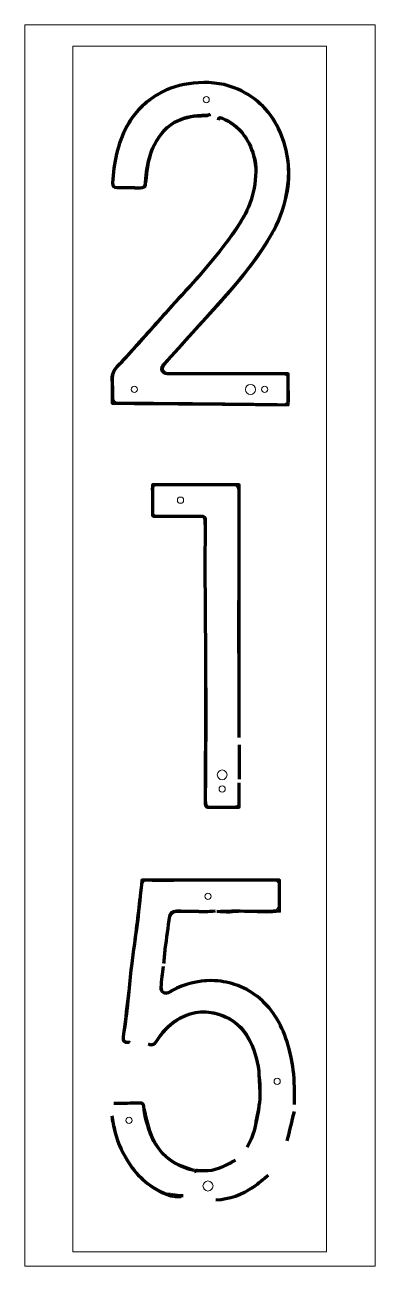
# Model space of a CAD drawing. Extents: x 108 to 503, y -304 to 1097.
import ezdxf

# ---------------------------------------------------------------- set-up
doc = ezdxf.new("R2010")
doc.units = 0
doc.header["$MEASUREMENT"] = 0
for name, color, linetype, lineweight in [('1', 7, 'Continuous', 0), ('2', 7, 'Continuous', 0), ('5', 7, 'Continuous', 0), ('Number Stencils\xa0Image', 7, 'Continuous', 0)]:
    doc.layers.add(name, color=color, linetype=linetype, lineweight=lineweight)
picture_1 = doc.add_image_def('image1.png', size_in_pixel=(395, 1401))
picture_2 = doc.add_image_def('image2.png', size_in_pixel=(395, 1401))

# ---------------------------------------------------------------- blocks, each defined once
blk = doc.blocks.new('Block_1')
at = {"layer": 'Number Stencils\xa0Image', "true_color": 0x000000, "transparency": 33554687}
h = blk.add_hatch(color=18, dxfattribs=at)
h.dxf.hatch_style = 2
edge = h.paths.add_edge_path()
edge.add_spline(control_points=[(317.4, 994.2), (314, 993.8), (310.6, 993.2), (307.2, 993.2), (275, 993.7), (257, 973.1), (249.9, 946.6), (247.3, 937.2), (246.6, 927.3), (245.3, 917.5), (245, 914.7), (244.5, 912.5), (241.2, 912.5), (230.4, 912.5), (219.6, 912.6), (208.8, 913), (207.8, 913.1), (206, 916.3), (206.1, 917.8), (207.5, 929.9), (208.1, 942.2), (211, 953.9), (217.1, 978.6), (229.2, 1000), (250.5, 1015), (265.5, 1025.5), (282.1, 1030.9), (300.3, 1032.6), (326.1, 1035.1), (349.2, 1028.9), (369.4, 1012.7), (390, 996.1), (400.7, 973.8), (405.2, 948.2), (409.9, 921.5), (404.5, 896), (393.2, 872), (380.5, 845.1), (362.4, 821.7), (343, 799.5), (317.7, 770.5), (291.7, 742.1), (266.2, 713.4), (264.9, 711.9), (264, 708.7), (264.7, 707.2), (265.3, 705.7), (268.3, 704.4), (270.3, 704.4), (298.4, 704.2), (326.6, 704.2), (354.8, 704.2), (370.2, 704.2), (385.7, 704.1), (401.1, 704.2), (404.7, 704.3), (406.3, 703), (406.2, 699.3), (406.2, 690.3), (406.2, 681.3), (406.4, 672.3), (406.5, 668.8), (405, 667.7), (401.7, 667.7), (392.5, 667.8), (383.4, 667.7), (374.2, 667.7), (342, 667.8), (309.9, 667.9), (277.7, 668.1), (255.9, 668.2), (234.1, 668.7), (212.3, 668.7), (207.4, 668.8), (205.9, 670.7), (205.9, 675.3), (205.8, 682.1), (205.5, 688.9), (205, 695.7), (204.6, 701.6), (206.3, 706.2), (210.3, 710.6), (226.3, 728.1), (241.9, 745.9), (257.7, 763.4), (273.3, 780.8), (289.2, 797.8), (304.6, 815.3), (322.9, 836), (340.6, 857.4), (354.1, 881.7), (366.7, 904.2), (371.7, 928.5), (363.4, 953.8), (358.4, 969.3), (348.9, 981.5), (333.9, 988.7), (331.6, 989.8), (329, 990.4), (326.3, 991.4), (326.9, 994.6), (329.2, 993.4), (331.3, 992.5), (343, 987.6), (352.2, 979.7), (358.8, 968.8), (372.8, 945.5), (372, 921.3), (363.3, 896.7), (355.8, 875.5), (342.3, 858), (328.4, 841), (311.8, 820.6), (294.2, 801.1), (276.8, 781.3), (258.3, 760.4), (239.5, 739.6), (220.9, 718.7), (219.6, 717.3), (218.5, 715.5), (216.9, 714.3), (209.1, 708.5), (206.8, 700.8), (208, 691.5), (208.5, 686.7), (208.3, 681.9), (208.2, 677), (208.1, 672.7), (209.4, 670.8), (214.2, 671), (222.2, 671.4), (230.2, 671.2), (238.2, 671.1), (277.4, 670.8), (316.5, 670.4), (355.7, 670), (369.9, 669.8), (384.2, 669.6), (398.5, 669.2), (402.6, 669.1), (404.2, 670.5), (404, 674.7), (403.8, 682), (403.8, 689.3), (404, 696.6), (404.1, 700.5), (402.8, 702), (398.8, 702), (369.2, 701.9), (339.5, 701.9), (309.8, 702), (296.5, 702), (283.2, 701.8), (269.9, 702.2), (267.2, 702.3), (263.5, 704.1), (262.3, 706.3), (261.3, 708), (262.5, 712.2), (264.1, 714.1), (276.6, 728.6), (289.5, 742.8), (302.2, 757.1), (326.4, 784.2), (351.6, 810.3), (372.1, 840.4), (387.4, 862.7), (399.9, 885.9), (403.2, 913.2), (407.2, 946), (400.6, 976.3), (378.4, 1001.3), (358.1, 1024.1), (331.5, 1033.3), (301, 1030.5), (287.7, 1029.3), (274.8, 1026.1), (262.8, 1019.9), (247.1, 1011.9), (235, 1000), (226, 984.9), (215.6, 967.4), (210.3, 948.3), (209.1, 928), (208.9, 924.9), (208.5, 921.7), (208.2, 918.6), (208, 915.6), (209.4, 914.3), (212.4, 914.4), (221, 914.4), (229.7, 914.4), (238.3, 914.3), (242.3, 914.2), (242.7, 916.5), (243, 919.7), (244.3, 934.8), (246.7, 949.6), (253.9, 963.4), (265.3, 985.1), (283.2, 995.4), (307.1, 996.2), (310.4, 996.4), (313.8, 996.3), (317.1, 996.3), (317.2, 995.6), (317.3, 994.9), (317.4, 994.2)], knot_values=[0, 0, 0, 0, 1, 1, 1, 2, 2, 2, 3, 3, 3, 4, 4, 4, 5, 5, 5, 6, 6, 6, 7, 7, 7, 8, 8, 8, 9, 9, 9, 10, 10, 10, 11, 11, 11, 12, 12, 12, 13, 13, 13, 14, 14, 14, 15, 15, 15, 16, 16, 16, 17, 17, 17, 18, 18, 18, 19, 19, 19, 20, 20, 20, 21, 21, 21, 22, 22, 22, 23, 23, 23, 24, 24, 24, 25, 25, 25, 26, 26, 26, 27, 27, 27, 28, 28, 28, 29, 29, 29, 30, 30, 30, 31, 31, 31, 32, 32, 32, 33, 33, 33, 34, 34, 34, 35, 35, 35, 36, 36, 36, 37, 37, 37, 38, 38, 38, 39, 39, 39, 40, 40, 40, 41, 41, 41, 42, 42, 42, 43, 43, 43, 44, 44, 44, 45, 45, 45, 46, 46, 46, 47, 47, 47, 48, 48, 48, 49, 49, 49, 50, 50, 50, 51, 51, 51, 52, 52, 52, 53, 53, 53, 54, 54, 54, 55, 55, 55, 56, 56, 56, 57, 57, 57, 58, 58, 58, 59, 59, 59, 60, 60, 60, 61, 61, 61, 62, 62, 62, 63, 63, 63, 64, 64, 64, 65, 65, 65, 66, 66, 66, 67, 67, 67, 68, 68, 68, 69, 69, 69, 69], degree=3, periodic=0)
h = blk.add_hatch(color=18, dxfattribs=at)
h.dxf.hatch_style = 2
edge = h.paths.add_edge_path()
edge.add_spline(control_points=[(350.2, 240), (350.2, 231.9), (350.3, 223.7), (350, 215.7), (350, 214.6), (347.7, 212.9), (346.4, 212.8), (335.6, 212.6), (324.8, 212.6), (313.9, 212.8), (312.7, 212.8), (311.1, 214.5), (310.5, 215.8), (309.8, 217.2), (310.1, 219.1), (310.1, 220.8), (310.2, 247.1), (310.4, 273.4), (310.5, 299.7), (310.6, 354.5), (310.8, 409.2), (310.7, 463.9), (310.7, 487.6), (310.2, 511.2), (310, 534.8), (309.9, 540.9), (309.2, 541.6), (302.9, 541.7), (287.3, 541.7), (271.6, 541.8), (255.9, 541.5), (251.9, 541.4), (250.6, 542.7), (250.7, 546.6), (250.8, 555.4), (250.9, 564.2), (250.6, 573.1), (250.5, 577.7), (252.3, 579.2), (256.7, 579.1), (286.1, 579), (315.4, 578.9), (344.7, 579.1), (349.7, 579.1), (350.4, 576.8), (350.4, 572.7), (350.3, 523.5), (350.3, 474.3), (350.3, 425.2), (350.2, 383.2), (350.1, 341.2), (350.1, 299.2), (350.1, 297.6), (350.1, 295.9), (349.2, 294.2), (349, 299.5), (348.5, 304.7), (348.5, 309.9), (348.5, 319.7), (349, 329.5), (348.9, 339.3), (348.8, 353.1), (348.1, 366.9), (348, 380.7), (347.9, 405.3), (347.9, 430), (348, 454.6), (348.1, 474.3), (348.7, 493.9), (348.7, 513.6), (348.7, 532.9), (348.1, 552.2), (348, 571.5), (348, 575.7), (346.4, 576.9), (342.4, 576.9), (314.4, 576.8), (286.4, 576.8), (258.4, 576.9), (254.7, 577), (253, 575.9), (253, 571.8), (253, 564.4), (252.7, 556.9), (252.4, 549.4), (252.2, 545), (253.8, 543.1), (258.5, 543.2), (274, 543.4), (289.5, 543.3), (305, 543.3), (312, 543.3), (313, 542.4), (312.9, 535.2), (312.8, 522.2), (312.3, 509.2), (312.4, 496.2), (312.5, 454.2), (312.9, 412.3), (313, 370.3), (313.1, 321), (313, 271.6), (313, 222.3), (313, 215.2), (313, 215.2), (320.2, 215.2), (327.1, 215.2), (333.9, 215.2), (340.7, 215.2), (348.7, 215.2), (348.7, 215.2), (348.7, 223.4), (348.8, 228.9), (348.8, 234.4), (348.8, 239.8), (349.2, 239.9), (349.7, 239.9), (350.2, 240)], knot_values=[0, 0, 0, 0, 1, 1, 1, 2, 2, 2, 3, 3, 3, 4, 4, 4, 5, 5, 5, 6, 6, 6, 7, 7, 7, 8, 8, 8, 9, 9, 9, 10, 10, 10, 11, 11, 11, 12, 12, 12, 13, 13, 13, 14, 14, 14, 15, 15, 15, 16, 16, 16, 17, 17, 17, 18, 18, 18, 19, 19, 19, 20, 20, 20, 21, 21, 21, 22, 22, 22, 23, 23, 23, 24, 24, 24, 25, 25, 25, 26, 26, 26, 27, 27, 27, 28, 28, 28, 29, 29, 29, 30, 30, 30, 31, 31, 31, 32, 32, 32, 33, 33, 33, 34, 34, 34, 35, 35, 35, 36, 36, 36, 37, 37, 37, 38, 38, 38, 39, 39, 39, 39], degree=3, periodic=0)
h = blk.add_hatch(color=18, dxfattribs=at)
h.dxf.hatch_style = 2
edge = h.paths.add_edge_path()
edge.add_spline(control_points=[(348.8, 246.8), (348.8, 258.9), (348.8, 271), (348.8, 283.1), (349.2, 283.1), (349.6, 283.1), (349.9, 283.1), (349.9, 271), (349.9, 258.9), (349.9, 246.8), (349.6, 246.8), (349.2, 246.8), (348.8, 246.8)], knot_values=[0, 0, 0, 0, 1, 1, 1, 2, 2, 2, 3, 3, 3, 4, 4, 4, 4], degree=3, periodic=0)
h = blk.add_hatch(color=18, dxfattribs=at)
h.dxf.hatch_style = 2
edge = h.paths.add_edge_path()
edge.add_spline(control_points=[(396.2, 95.6), (372.6, 95.6), (349.3, 95.6), (326, 95.6), (325.9, 96.1), (325.8, 96.7), (325.8, 97.2), (327.7, 97.4), (329.6, 97.9), (331.6, 97.9), (337.8, 98), (344.1, 98), (350.4, 98), (357, 97.9), (363.7, 97.7), (370.3, 97.7), (377.1, 97.7), (383.9, 97.8), (390.7, 98.2), (391.8, 98.3), (393.7, 100.5), (393.8, 101.7), (394, 110), (394, 118.3), (393.9, 126.7), (393.9, 130.1), (391.5, 130.6), (388.8, 130.6), (361.8, 130.6), (334.9, 130.6), (308, 130.5), (290.9, 130.5), (273.7, 130.2), (256.6, 130.1), (253.3, 130.1), (249.9, 130.1), (246.7, 130.7), (242.1, 131.4), (241, 129.1), (240.5, 125.2), (239.2, 113.3), (237.7, 101.4), (236.1, 89.5), (234.5, 76.2), (232.6, 62.8), (231, 49.4), (229, 32.1), (227.2, 14.7), (225.2, -2.6), (223.7, -15.5), (222, -28.3), (220.4, -41.2), (219.9, -45.5), (217.9, -50.8), (227.3, -50.7), (219.2, -53), (217.3, -51.7), (217.9, -45.5), (219.6, -30.1), (221.5, -14.8), (223.4, 0.6), (225.9, 21.7), (228.4, 42.8), (230.9, 64), (233.5, 85.8), (236.2, 107.6), (238.8, 129.3), (239.3, 133.1), (242, 133.2), (244.7, 133.2), (258.1, 133.2), (271.4, 133.2), (284.7, 133.2), (318.7, 133.2), (352.6, 133.1), (386.6, 133.1), (388.6, 133.1), (390.8, 133.6), (392.6, 132.9), (394, 132.4), (396, 130.6), (396.1, 129.4), (396.4, 118.3), (396.2, 107.2), (396.2, 95.6)], knot_values=[0, 0, 0, 0, 1, 1, 1, 2, 2, 2, 3, 3, 3, 4, 4, 4, 5, 5, 5, 6, 6, 6, 7, 7, 7, 8, 8, 8, 9, 9, 9, 10, 10, 10, 11, 11, 11, 12, 12, 12, 13, 13, 13, 14, 14, 14, 15, 15, 15, 16, 16, 16, 17, 17, 17, 18, 18, 18, 19, 19, 19, 20, 20, 20, 21, 21, 21, 22, 22, 22, 23, 23, 23, 24, 24, 24, 25, 25, 25, 26, 26, 26, 27, 27, 27, 28, 28, 28, 28], degree=3, periodic=0)
h = blk.add_hatch(color=18, dxfattribs=at)
h.dxf.hatch_style = 2
edge = h.paths.add_edge_path()
edge.add_spline(control_points=[(269, 74), (269.5, 80.4), (269.8, 86.7), (270.8, 93), (271, 94.5), (273.7, 96.8), (275.3, 96.8), (282.9, 96.9), (290.4, 96.4), (298, 96.1), (298, 96.1), (298.1, 95.9), (298.1, 95.9), (294.7, 95.7), (291.3, 95.4), (287.9, 95.3), (284, 95.1), (279.9, 95.5), (276.2, 94.5), (274.3, 94.1), (272.6, 91.1), (272, 88.9), (270.6, 84), (269.9, 79), (269, 74), (269, 74), (269, 74), (269, 74)], knot_values=[0, 0, 0, 0, 1, 1, 1, 2, 2, 2, 3, 3, 3, 4, 4, 4, 5, 5, 5, 6, 6, 6, 7, 7, 7, 8, 8, 8, 9, 9, 9, 9], degree=3, periodic=0)
h = blk.add_hatch(color=18, dxfattribs=at)
h.dxf.hatch_style = 2
edge = h.paths.add_edge_path()
edge.add_spline(control_points=[(298, 96.1), (302.4, 96.4), (306.8, 96.9), (311.2, 97.2), (314.7, 97.5), (318.1, 97.6), (321.7, 97), (313.8, 95.6), (306, 93.5), (298.1, 95.9), (298.1, 95.9), (298, 96.1), (298, 96.1)], knot_values=[0, 0, 0, 0, 1, 1, 1, 2, 2, 2, 3, 3, 3, 4, 4, 4, 4], degree=3, periodic=0)
h = blk.add_hatch(color=18, dxfattribs=at)
h.dxf.hatch_style = 2
edge = h.paths.add_edge_path()
edge.add_spline(control_points=[(269, 74), (268.7, 69.3), (268.5, 64.5), (268, 59.8), (267.3, 52.7), (266.4, 45.6), (265.6, 38.4), (264.9, 38.5), (264.2, 38.6), (263.6, 38.7), (265.4, 50.5), (267.2, 62.3), (269, 74), (269, 74), (269, 74), (269, 74)], knot_values=[0, 0, 0, 0, 1, 1, 1, 2, 2, 2, 3, 3, 3, 4, 4, 4, 5, 5, 5, 5], degree=3, periodic=0)
h = blk.add_hatch(color=18, dxfattribs=at)
h.dxf.hatch_style = 2
edge = h.paths.add_edge_path()
edge.add_spline(control_points=[(410.9, -120.8), (410.9, -118.5), (410.9, -116.3), (410.9, -114.1), (411.5, -87.1), (407.5, -60.9), (396.8, -36), (387, -13.5), (370.7, 3.1), (347.6, 11.8), (323, 21.2), (298.7, 18.8), (275.4, 6.3), (274.5, 5.8), (273.6, 5.3), (272.8, 4.9), (269.6, 3.1), (265.8, 1.2), (263.1, 4.3), (261.3, 6.5), (260.7, 10.3), (260.7, 13.3), (260.6, 17.8), (261.4, 22.3), (262, 26.7), (262.3, 29.1), (263, 31.4), (263.5, 33.7), (263.9, 33.6), (264.4, 33.6), (264.8, 33.5), (264.5, 29.8), (264.1, 26.1), (263.8, 22.5), (263.5, 18.8), (263, 15.2), (263, 11.5), (263, 5.3), (265.6, 4), (271.3, 6.6), (279, 10.1), (286.8, 13.6), (294.8, 16.3), (308.7, 20.9), (322.9, 20.7), (337, 17.2), (370.7, 8.7), (391.1, -13.6), (402.9, -45.3), (411.6, -68.7), (413.4, -93), (413, -117.6), (413, -118.4), (412.9, -119.2), (412.8, -120), (412.7, -120.3), (412.4, -120.5), (412.2, -120.8), (411.8, -120.8), (411.3, -120.8), (410.9, -120.8)], knot_values=[0, 0, 0, 0, 1, 1, 1, 2, 2, 2, 3, 3, 3, 4, 4, 4, 5, 5, 5, 6, 6, 6, 7, 7, 7, 8, 8, 8, 9, 9, 9, 10, 10, 10, 11, 11, 11, 12, 12, 12, 13, 13, 13, 14, 14, 14, 15, 15, 15, 16, 16, 16, 17, 17, 17, 18, 18, 18, 19, 19, 19, 20, 20, 20, 20], degree=3, periodic=0)
h = blk.add_hatch(color=18, dxfattribs=at)
h.dxf.hatch_style = 2
edge = h.paths.add_edge_path()
edge.add_spline(control_points=[(358.7, -168.6), (358.8, -168), (358.7, -167.3), (358.9, -166.9), (369.2, -148), (372.3, -127.4), (372.4, -106.5), (372.4, -87.1), (369.7, -67.7), (360.7, -50.2), (342, -14), (297.7, -6.8), (269, -36.4), (264.5, -41), (260.6, -46.3), (256.6, -51.4), (253.3, -55.5), (252.3, -55.9), (247.1, -53.3), (249.4, -52.7), (252.1, -52.8), (253.9, -51.5), (255.6, -50.3), (256.4, -47.7), (257.8, -45.8), (270.6, -28.4), (286.9, -16.2), (309.4, -15.9), (326.1, -15.8), (340.8, -22), (352.5, -34.5), (366.4, -49.3), (370.1, -68.1), (373.1, -87), (376.4, -107.2), (374.2, -127.3), (368.9, -146.8), (366.8, -154.5), (363.2, -161.8), (360.3, -169.2), (359.8, -169), (359.2, -168.8), (358.7, -168.6)], knot_values=[0, 0, 0, 0, 1, 1, 1, 2, 2, 2, 3, 3, 3, 4, 4, 4, 5, 5, 5, 6, 6, 6, 7, 7, 7, 8, 8, 8, 9, 9, 9, 10, 10, 10, 11, 11, 11, 12, 12, 12, 13, 13, 13, 14, 14, 14, 14], degree=3, periodic=0)
h = blk.add_hatch(color=18, dxfattribs=at)
h.dxf.hatch_style = 2
edge = h.paths.add_edge_path()
edge.add_spline(control_points=[(210, -120), (210.7, -119.7), (211.5, -119.2), (212.2, -119.2), (220.8, -119.1), (229.4, -119), (238, -119.1), (242.6, -119.2), (242.7, -123), (243.6, -126.2), (246.6, -137.1), (248.5, -148.4), (253.1, -158.6), (262.1, -178.7), (277.7, -191.3), (300, -194.7), (315.3, -197.1), (329.3, -193.8), (341.9, -184.9), (342.3, -184.6), (342.8, -184.4), (343.3, -184.3), (343.6, -184.2), (343.9, -184.3), (344.9, -185.3), (342.5, -187), (340.1, -189), (337.4, -190.4), (311, -204.2), (280.8, -198.2), (261.1, -175.6), (249.8, -162.6), (245.8, -146.7), (241.9, -130.7), (241.5, -128.9), (241.1, -127.1), (241.1, -125.3), (241, -122), (239.4, -121.1), (236.3, -121.1), (227.5, -121.3), (218.8, -121.2), (210, -121.2), (210, -120.8), (210, -120.4), (210, -120)], knot_values=[0, 0, 0, 0, 1, 1, 1, 2, 2, 2, 3, 3, 3, 4, 4, 4, 5, 5, 5, 6, 6, 6, 7, 7, 7, 8, 8, 8, 9, 9, 9, 10, 10, 10, 11, 11, 11, 12, 12, 12, 13, 13, 13, 14, 14, 14, 15, 15, 15, 15], degree=3, periodic=0)
h = blk.add_hatch(color=18, dxfattribs=at)
h.dxf.hatch_style = 2
edge = h.paths.add_edge_path()
edge.add_spline(control_points=[(206.4, -135.5), (209, -144.9), (210.8, -154.6), (214.3, -163.6), (224.1, -189), (239.7, -209.5), (265.5, -220.6), (268.2, -221.7), (271.6, -221.3), (274.6, -221.8), (278.2, -222.3), (281.7, -222.9), (285.3, -223.7), (285.6, -223.7), (286, -225.2), (285.9, -225.2), (284.8, -225.9), (283.7, -226.8), (282.6, -226.9), (275.4, -227.5), (269, -225.3), (262.6, -222.2), (236.7, -209.6), (221.3, -188.2), (211.4, -162.2), (208.6, -154.8), (207.3, -146.8), (205.4, -139.1), (205.1, -137.9), (205.3, -136.7), (205.3, -135.4), (205.7, -135.5), (206, -135.5), (206.4, -135.5)], knot_values=[0, 0, 0, 0, 1, 1, 1, 2, 2, 2, 3, 3, 3, 4, 4, 4, 5, 5, 5, 6, 6, 6, 7, 7, 7, 8, 8, 8, 9, 9, 9, 10, 10, 10, 11, 11, 11, 11], degree=3, periodic=0)
h = blk.add_hatch(color=18, dxfattribs=at)
h.dxf.hatch_style = 2
edge = h.paths.add_edge_path()
edge.add_spline(control_points=[(412.2, -131), (409.7, -141.3), (407.3, -151.6), (404.8, -161.9), (404.3, -161.7), (403.7, -161.6), (403.2, -161.4), (405.4, -151), (407.7, -140.6), (410, -130.1), (410.7, -130.4), (411.4, -130.7), (412.2, -131)], knot_values=[0, 0, 0, 0, 1, 1, 1, 2, 2, 2, 3, 3, 3, 4, 4, 4, 4], degree=3, periodic=0)
h = blk.add_hatch(color=18, dxfattribs=at)
h.dxf.hatch_style = 2
edge = h.paths.add_edge_path()
edge.add_spline(control_points=[(381.4, -201.1), (374.3, -215.1), (339.3, -232.7), (324.3, -229.4), (346.5, -225.4), (365.8, -216.9), (381.4, -201.1)], knot_values=[0, 0, 0, 0, 1, 1, 1, 2, 2, 2, 2], degree=3, periodic=0)
at = {"layer": 'Number Stencils\xa0Image'}
for points, knots in [([(448, -288), (352.7, -288), (257.3, -288), (162, -288), (162, 165.7), (162, 619.3), (162, 1073), (257.3, 1073), (352.7, 1073), (448, 1073), (448, 619.3), (448, 165.7), (448, -288)], [0, 0, 0, 0, 1, 1, 1, 2, 2, 2, 3, 3, 3, 4, 4, 4, 4]), ([(317.4, 994.2), (317.3, 994.9), (317.2, 995.6), (317.1, 996.3), (313.8, 996.3), (310.4, 996.4), (307.1, 996.2), (283.2, 995.4), (265.3, 985.1), (253.9, 963.4), (246.7, 949.6), (244.3, 934.8), (243, 919.7), (242.7, 916.5), (242.3, 914.2), (238.3, 914.3), (229.7, 914.4), (221, 914.4), (212.4, 914.4), (209.4, 914.3), (208, 915.6), (208.2, 918.6), (208.5, 921.7), (208.9, 924.9), (209.1, 928), (210.3, 948.3), (215.6, 967.4), (226, 984.9), (235, 1000), (247.1, 1011.9), (262.8, 1019.9), (274.8, 1026.1), (287.7, 1029.3), (301, 1030.5), (331.5, 1033.3), (358.1, 1024.1), (378.4, 1001.3), (400.6, 976.3), (407.2, 946), (403.2, 913.2), (399.9, 885.9), (387.4, 862.7), (372.1, 840.4), (351.6, 810.3), (326.4, 784.2), (302.2, 757.1), (289.5, 742.8), (276.6, 728.6), (264.1, 714.1), (262.5, 712.2), (261.3, 708), (262.3, 706.3), (263.5, 704.1), (267.2, 702.3), (269.9, 702.2), (283.2, 701.8), (296.5, 702), (309.8, 702), (339.5, 701.9), (369.2, 701.9), (398.8, 702), (402.8, 702), (404.1, 700.5), (404, 696.6), (403.8, 689.3), (403.8, 682), (404, 674.7), (404.2, 670.5), (402.6, 669.1), (398.5, 669.2), (384.2, 669.6), (369.9, 669.8), (355.7, 670), (316.5, 670.4), (277.4, 670.8), (238.2, 671.1), (230.2, 671.2), (222.2, 671.4), (214.2, 671), (209.4, 670.8), (208.1, 672.7), (208.2, 677), (208.3, 681.9), (208.5, 686.7), (208, 691.5), (206.8, 700.8), (209.1, 708.5), (216.9, 714.3), (218.5, 715.5), (219.6, 717.3), (220.9, 718.7), (239.5, 739.6), (258.3, 760.4), (276.8, 781.3), (294.2, 801.1), (311.8, 820.6), (328.4, 841), (342.3, 858), (355.8, 875.5), (363.3, 896.7), (372, 921.3), (372.8, 945.5), (358.8, 968.8), (352.2, 979.7), (343, 987.6), (331.3, 992.5), (329.2, 993.4), (326.9, 994.6), (326.3, 991.4), (329, 990.4), (331.6, 989.8), (333.9, 988.7), (348.9, 981.5), (358.4, 969.3), (363.4, 953.8), (371.7, 928.5), (366.7, 904.2), (354.1, 881.7), (340.6, 857.4), (322.9, 836), (304.6, 815.3), (289.2, 797.8), (273.3, 780.8), (257.7, 763.4), (241.9, 745.9), (226.3, 728.1), (210.3, 710.6), (206.3, 706.2), (204.6, 701.6), (205, 695.7), (205.5, 688.9), (205.8, 682.1), (205.9, 675.3), (205.9, 670.7), (207.4, 668.8), (212.3, 668.7), (234.1, 668.7), (255.9, 668.2), (277.7, 668.1), (309.9, 667.9), (342, 667.8), (374.2, 667.7), (383.4, 667.7), (392.5, 667.8), (401.7, 667.7), (405, 667.7), (406.5, 668.8), (406.4, 672.3), (406.2, 681.3), (406.2, 690.3), (406.2, 699.3), (406.3, 703), (404.7, 704.3), (401.1, 704.2), (385.7, 704.1), (370.2, 704.2), (354.8, 704.2), (326.6, 704.2), (298.4, 704.2), (270.3, 704.4), (268.3, 704.4), (265.3, 705.7), (264.7, 707.2), (264, 708.7), (264.9, 711.9), (266.2, 713.4), (291.7, 742.1), (317.7, 770.5), (343, 799.5), (362.4, 821.7), (380.5, 845.1), (393.2, 872), (404.5, 896), (409.9, 921.5), (405.2, 948.2), (400.7, 973.8), (390, 996.1), (369.4, 1012.7), (349.2, 1028.9), (326.1, 1035.1), (300.3, 1032.6), (282.1, 1030.9), (265.5, 1025.5), (250.5, 1015), (229.2, 1000), (217.1, 978.6), (211, 953.9), (208.1, 942.2), (207.5, 929.9), (206.1, 917.8), (206, 916.3), (207.8, 913.1), (208.8, 913), (219.6, 912.6), (230.4, 912.5), (241.2, 912.5), (244.5, 912.5), (245, 914.7), (245.3, 917.5), (246.6, 927.3), (247.3, 937.2), (249.9, 946.6), (257, 973.1), (275, 993.7), (307.2, 993.2), (310.6, 993.2), (314, 993.8), (317.4, 994.2)], [0, 0, 0, 0, 1, 1, 1, 2, 2, 2, 3, 3, 3, 4, 4, 4, 5, 5, 5, 6, 6, 6, 7, 7, 7, 8, 8, 8, 9, 9, 9, 10, 10, 10, 11, 11, 11, 12, 12, 12, 13, 13, 13, 14, 14, 14, 15, 15, 15, 16, 16, 16, 17, 17, 17, 18, 18, 18, 19, 19, 19, 20, 20, 20, 21, 21, 21, 22, 22, 22, 23, 23, 23, 24, 24, 24, 25, 25, 25, 26, 26, 26, 27, 27, 27, 28, 28, 28, 29, 29, 29, 30, 30, 30, 31, 31, 31, 32, 32, 32, 33, 33, 33, 34, 34, 34, 35, 35, 35, 36, 36, 36, 37, 37, 37, 38, 38, 38, 39, 39, 39, 40, 40, 40, 41, 41, 41, 42, 42, 42, 43, 43, 43, 44, 44, 44, 45, 45, 45, 46, 46, 46, 47, 47, 47, 48, 48, 48, 49, 49, 49, 50, 50, 50, 51, 51, 51, 52, 52, 52, 53, 53, 53, 54, 54, 54, 55, 55, 55, 56, 56, 56, 57, 57, 57, 58, 58, 58, 59, 59, 59, 60, 60, 60, 61, 61, 61, 62, 62, 62, 63, 63, 63, 64, 64, 64, 65, 65, 65, 66, 66, 66, 67, 67, 67, 68, 68, 68, 69, 69, 69, 69]), ([(317.4, 994.2), (314, 993.8), (310.6, 993.2), (307.2, 993.2), (275, 993.7), (257, 973.1), (249.9, 946.6), (247.3, 937.2), (246.6, 927.3), (245.3, 917.5), (245, 914.7), (244.5, 912.5), (241.2, 912.5), (230.4, 912.5), (219.6, 912.6), (208.8, 913), (207.8, 913.1), (206, 916.3), (206.1, 917.8), (207.5, 929.9), (208.1, 942.2), (211, 953.9), (217.1, 978.6), (229.2, 1000), (250.5, 1015), (265.5, 1025.5), (282.1, 1030.9), (300.3, 1032.6), (326.1, 1035.1), (349.2, 1028.9), (369.4, 1012.7), (390, 996.1), (400.7, 973.8), (405.2, 948.2), (409.9, 921.5), (404.5, 896), (393.2, 872), (380.5, 845.1), (362.4, 821.7), (343, 799.5), (317.7, 770.5), (291.7, 742.1), (266.2, 713.4), (264.9, 711.9), (264, 708.7), (264.7, 707.2), (265.3, 705.7), (268.3, 704.4), (270.3, 704.4), (298.4, 704.2), (326.6, 704.2), (354.8, 704.2), (370.2, 704.2), (385.7, 704.1), (401.1, 704.2), (404.7, 704.3), (406.3, 703), (406.2, 699.3), (406.2, 690.3), (406.2, 681.3), (406.4, 672.3), (406.5, 668.8), (405, 667.7), (401.7, 667.7), (392.5, 667.8), (383.4, 667.7), (374.2, 667.7), (342, 667.8), (309.9, 667.9), (277.7, 668.1), (255.9, 668.2), (234.1, 668.7), (212.3, 668.7), (207.4, 668.8), (205.9, 670.7), (205.9, 675.3), (205.8, 682.1), (205.5, 688.9), (205, 695.7), (204.6, 701.6), (206.3, 706.2), (210.3, 710.6), (226.3, 728.1), (241.9, 745.9), (257.7, 763.4), (273.3, 780.8), (289.2, 797.8), (304.6, 815.3), (322.9, 836), (340.6, 857.4), (354.1, 881.7), (366.7, 904.2), (371.7, 928.5), (363.4, 953.8), (358.4, 969.3), (348.9, 981.5), (333.9, 988.7), (331.6, 989.8), (329, 990.4), (326.3, 991.4), (326.9, 994.6), (329.2, 993.4), (331.3, 992.5), (343, 987.6), (352.2, 979.7), (358.8, 968.8), (372.8, 945.5), (372, 921.3), (363.3, 896.7), (355.8, 875.5), (342.3, 858), (328.4, 841), (311.8, 820.6), (294.2, 801.1), (276.8, 781.3), (258.3, 760.4), (239.5, 739.6), (220.9, 718.7), (219.6, 717.3), (218.5, 715.5), (216.9, 714.3), (209.1, 708.5), (206.8, 700.8), (208, 691.5), (208.5, 686.7), (208.3, 681.9), (208.2, 677), (208.1, 672.7), (209.4, 670.8), (214.2, 671), (222.2, 671.4), (230.2, 671.2), (238.2, 671.1), (277.4, 670.8), (316.5, 670.4), (355.7, 670), (369.9, 669.8), (384.2, 669.6), (398.5, 669.2), (402.6, 669.1), (404.2, 670.5), (404, 674.7), (403.8, 682), (403.8, 689.3), (404, 696.6), (404.1, 700.5), (402.8, 702), (398.8, 702), (369.2, 701.9), (339.5, 701.9), (309.8, 702), (296.5, 702), (283.2, 701.8), (269.9, 702.2), (267.2, 702.3), (263.5, 704.1), (262.3, 706.3), (261.3, 708), (262.5, 712.2), (264.1, 714.1), (276.6, 728.6), (289.5, 742.8), (302.2, 757.1), (326.4, 784.2), (351.6, 810.3), (372.1, 840.4), (387.4, 862.7), (399.9, 885.9), (403.2, 913.2), (407.2, 946), (400.6, 976.3), (378.4, 1001.3), (358.1, 1024.1), (331.5, 1033.3), (301, 1030.5), (287.7, 1029.3), (274.8, 1026.1), (262.8, 1019.9), (247.1, 1011.9), (235, 1000), (226, 984.9), (215.6, 967.4), (210.3, 948.3), (209.1, 928), (208.9, 924.9), (208.5, 921.7), (208.2, 918.6), (208, 915.6), (209.4, 914.3), (212.4, 914.4), (221, 914.4), (229.7, 914.4), (238.3, 914.3), (242.3, 914.2), (242.7, 916.5), (243, 919.7), (244.3, 934.8), (246.7, 949.6), (253.9, 963.4), (265.3, 985.1), (283.2, 995.4), (307.1, 996.2), (310.4, 996.4), (313.8, 996.3), (317.1, 996.3), (317.2, 995.6), (317.3, 994.9), (317.4, 994.2)], [0, 0, 0, 0, 1, 1, 1, 2, 2, 2, 3, 3, 3, 4, 4, 4, 5, 5, 5, 6, 6, 6, 7, 7, 7, 8, 8, 8, 9, 9, 9, 10, 10, 10, 11, 11, 11, 12, 12, 12, 13, 13, 13, 14, 14, 14, 15, 15, 15, 16, 16, 16, 17, 17, 17, 18, 18, 18, 19, 19, 19, 20, 20, 20, 21, 21, 21, 22, 22, 22, 23, 23, 23, 24, 24, 24, 25, 25, 25, 26, 26, 26, 27, 27, 27, 28, 28, 28, 29, 29, 29, 30, 30, 30, 31, 31, 31, 32, 32, 32, 33, 33, 33, 34, 34, 34, 35, 35, 35, 36, 36, 36, 37, 37, 37, 38, 38, 38, 39, 39, 39, 40, 40, 40, 41, 41, 41, 42, 42, 42, 43, 43, 43, 44, 44, 44, 45, 45, 45, 46, 46, 46, 47, 47, 47, 48, 48, 48, 49, 49, 49, 50, 50, 50, 51, 51, 51, 52, 52, 52, 53, 53, 53, 54, 54, 54, 55, 55, 55, 56, 56, 56, 57, 57, 57, 58, 58, 58, 59, 59, 59, 60, 60, 60, 61, 61, 61, 62, 62, 62, 63, 63, 63, 64, 64, 64, 65, 65, 65, 66, 66, 66, 67, 67, 67, 68, 68, 68, 69, 69, 69, 69]), ([(350.2, 240), (349.7, 239.9), (349.2, 239.9), (348.8, 239.8), (348.8, 234.4), (348.8, 228.9), (348.7, 223.4), (348.7, 215.2), (348.7, 215.2), (340.7, 215.2), (333.9, 215.2), (327.1, 215.2), (320.2, 215.2), (313, 215.2), (313, 215.2), (313, 222.3), (313, 271.6), (313.1, 321), (313, 370.3), (312.9, 412.3), (312.5, 454.2), (312.4, 496.2), (312.3, 509.2), (312.8, 522.2), (312.9, 535.2), (313, 542.4), (312, 543.3), (305, 543.3), (289.5, 543.3), (274, 543.4), (258.5, 543.2), (253.8, 543.1), (252.2, 545), (252.4, 549.4), (252.7, 556.9), (253, 564.4), (253, 571.8), (253, 575.9), (254.7, 577), (258.4, 576.9), (286.4, 576.8), (314.4, 576.8), (342.4, 576.9), (346.4, 576.9), (348, 575.7), (348, 571.5), (348.1, 552.2), (348.7, 532.9), (348.7, 513.6), (348.7, 493.9), (348.1, 474.3), (348, 454.6), (347.9, 430), (347.9, 405.3), (348, 380.7), (348.1, 366.9), (348.8, 353.1), (348.9, 339.3), (349, 329.5), (348.5, 319.7), (348.5, 309.9), (348.5, 304.7), (349, 299.5), (349.2, 294.2), (350.1, 295.9), (350.1, 297.6), (350.1, 299.2), (350.1, 341.2), (350.2, 383.2), (350.3, 425.2), (350.3, 474.3), (350.3, 523.5), (350.4, 572.7), (350.4, 576.8), (349.7, 579.1), (344.7, 579.1), (315.4, 578.9), (286.1, 579), (256.7, 579.1), (252.3, 579.2), (250.5, 577.7), (250.6, 573.1), (250.9, 564.2), (250.8, 555.4), (250.7, 546.6), (250.6, 542.7), (251.9, 541.4), (255.9, 541.5), (271.6, 541.8), (287.3, 541.7), (302.9, 541.7), (309.2, 541.6), (309.9, 540.9), (310, 534.8), (310.2, 511.2), (310.7, 487.6), (310.7, 463.9), (310.8, 409.2), (310.6, 354.5), (310.5, 299.7), (310.4, 273.4), (310.2, 247.1), (310.1, 220.8), (310.1, 219.1), (309.8, 217.2), (310.5, 215.8), (311.1, 214.5), (312.7, 212.8), (313.9, 212.8), (324.8, 212.6), (335.6, 212.6), (346.4, 212.8), (347.7, 212.9), (350, 214.6), (350, 215.7), (350.3, 223.7), (350.2, 231.9), (350.2, 240)], [0, 0, 0, 0, 1, 1, 1, 2, 2, 2, 3, 3, 3, 4, 4, 4, 5, 5, 5, 6, 6, 6, 7, 7, 7, 8, 8, 8, 9, 9, 9, 10, 10, 10, 11, 11, 11, 12, 12, 12, 13, 13, 13, 14, 14, 14, 15, 15, 15, 16, 16, 16, 17, 17, 17, 18, 18, 18, 19, 19, 19, 20, 20, 20, 21, 21, 21, 22, 22, 22, 23, 23, 23, 24, 24, 24, 25, 25, 25, 26, 26, 26, 27, 27, 27, 28, 28, 28, 29, 29, 29, 30, 30, 30, 31, 31, 31, 32, 32, 32, 33, 33, 33, 34, 34, 34, 35, 35, 35, 36, 36, 36, 37, 37, 37, 38, 38, 38, 39, 39, 39, 39]), ([(350.2, 240), (350.2, 231.9), (350.3, 223.7), (350, 215.7), (350, 214.6), (347.7, 212.9), (346.4, 212.8), (335.6, 212.6), (324.8, 212.6), (313.9, 212.8), (312.7, 212.8), (311.1, 214.5), (310.5, 215.8), (309.8, 217.2), (310.1, 219.1), (310.1, 220.8), (310.2, 247.1), (310.4, 273.4), (310.5, 299.7), (310.6, 354.5), (310.8, 409.2), (310.7, 463.9), (310.7, 487.6), (310.2, 511.2), (310, 534.8), (309.9, 540.9), (309.2, 541.6), (302.9, 541.7), (287.3, 541.7), (271.6, 541.8), (255.9, 541.5), (251.9, 541.4), (250.6, 542.7), (250.7, 546.6), (250.8, 555.4), (250.9, 564.2), (250.6, 573.1), (250.5, 577.7), (252.3, 579.2), (256.7, 579.1), (286.1, 579), (315.4, 578.9), (344.7, 579.1), (349.7, 579.1), (350.4, 576.8), (350.4, 572.7), (350.3, 523.5), (350.3, 474.3), (350.3, 425.2), (350.2, 383.2), (350.1, 341.2), (350.1, 299.2), (350.1, 297.6), (350.1, 295.9), (349.2, 294.2), (349, 299.5), (348.5, 304.7), (348.5, 309.9), (348.5, 319.7), (349, 329.5), (348.9, 339.3), (348.8, 353.1), (348.1, 366.9), (348, 380.7), (347.9, 405.3), (347.9, 430), (348, 454.6), (348.1, 474.3), (348.7, 493.9), (348.7, 513.6), (348.7, 532.9), (348.1, 552.2), (348, 571.5), (348, 575.7), (346.4, 576.9), (342.4, 576.9), (314.4, 576.8), (286.4, 576.8), (258.4, 576.9), (254.7, 577), (253, 575.9), (253, 571.8), (253, 564.4), (252.7, 556.9), (252.4, 549.4), (252.2, 545), (253.8, 543.1), (258.5, 543.2), (274, 543.4), (289.5, 543.3), (305, 543.3), (312, 543.3), (313, 542.4), (312.9, 535.2), (312.8, 522.2), (312.3, 509.2), (312.4, 496.2), (312.5, 454.2), (312.9, 412.3), (313, 370.3), (313.1, 321), (313, 271.6), (313, 222.3), (313, 215.2), (313, 215.2), (320.2, 215.2), (327.1, 215.2), (333.9, 215.2), (340.7, 215.2), (348.7, 215.2), (348.7, 215.2), (348.7, 223.4), (348.8, 228.9), (348.8, 234.4), (348.8, 239.8), (349.2, 239.9), (349.7, 239.9), (350.2, 240)], [0, 0, 0, 0, 1, 1, 1, 2, 2, 2, 3, 3, 3, 4, 4, 4, 5, 5, 5, 6, 6, 6, 7, 7, 7, 8, 8, 8, 9, 9, 9, 10, 10, 10, 11, 11, 11, 12, 12, 12, 13, 13, 13, 14, 14, 14, 15, 15, 15, 16, 16, 16, 17, 17, 17, 18, 18, 18, 19, 19, 19, 20, 20, 20, 21, 21, 21, 22, 22, 22, 23, 23, 23, 24, 24, 24, 25, 25, 25, 26, 26, 26, 27, 27, 27, 28, 28, 28, 29, 29, 29, 30, 30, 30, 31, 31, 31, 32, 32, 32, 33, 33, 33, 34, 34, 34, 35, 35, 35, 36, 36, 36, 37, 37, 37, 38, 38, 38, 39, 39, 39, 39]), ([(348.8, 246.8), (349.2, 246.8), (349.6, 246.8), (349.9, 246.8), (349.9, 258.9), (349.9, 271), (349.9, 283.1), (349.6, 283.1), (349.2, 283.1), (348.8, 283.1), (348.8, 271), (348.8, 258.9), (348.8, 246.8)], [0, 0, 0, 0, 1, 1, 1, 2, 2, 2, 3, 3, 3, 4, 4, 4, 4]), ([(348.8, 246.8), (348.8, 258.9), (348.8, 271), (348.8, 283.1), (349.2, 283.1), (349.6, 283.1), (349.9, 283.1), (349.9, 271), (349.9, 258.9), (349.9, 246.8), (349.6, 246.8), (349.2, 246.8), (348.8, 246.8)], [0, 0, 0, 0, 1, 1, 1, 2, 2, 2, 3, 3, 3, 4, 4, 4, 4]), ([(396.2, 95.6), (396.2, 107.2), (396.4, 118.3), (396.1, 129.4), (396, 130.6), (394, 132.4), (392.6, 132.9), (390.8, 133.6), (388.6, 133.1), (386.6, 133.1), (352.6, 133.1), (318.7, 133.2), (284.7, 133.2), (271.4, 133.2), (258.1, 133.2), (244.7, 133.2), (242, 133.2), (239.3, 133.1), (238.8, 129.3), (236.2, 107.6), (233.5, 85.8), (230.9, 64), (228.4, 42.8), (225.9, 21.7), (223.4, 0.6), (221.5, -14.8), (219.6, -30.1), (217.9, -45.5), (217.3, -51.7), (219.2, -53), (227.3, -50.7), (217.9, -50.8), (219.9, -45.5), (220.4, -41.2), (222, -28.3), (223.7, -15.5), (225.2, -2.6), (227.2, 14.7), (229, 32.1), (231, 49.4), (232.6, 62.8), (234.5, 76.2), (236.1, 89.5), (237.7, 101.4), (239.2, 113.3), (240.5, 125.2), (241, 129.1), (242.1, 131.4), (246.7, 130.7), (249.9, 130.1), (253.3, 130.1), (256.6, 130.1), (273.7, 130.2), (290.9, 130.5), (308, 130.5), (334.9, 130.6), (361.8, 130.6), (388.8, 130.6), (391.5, 130.6), (393.9, 130.1), (393.9, 126.7), (394, 118.3), (394, 110), (393.8, 101.7), (393.7, 100.5), (391.8, 98.3), (390.7, 98.2), (383.9, 97.8), (377.1, 97.7), (370.3, 97.7), (363.7, 97.7), (357, 97.9), (350.4, 98), (344.1, 98), (337.8, 98), (331.6, 97.9), (329.6, 97.9), (327.7, 97.4), (325.8, 97.2), (325.8, 96.7), (325.9, 96.1), (326, 95.6), (349.3, 95.6), (372.6, 95.6), (396.2, 95.6)], [0, 0, 0, 0, 1, 1, 1, 2, 2, 2, 3, 3, 3, 4, 4, 4, 5, 5, 5, 6, 6, 6, 7, 7, 7, 8, 8, 8, 9, 9, 9, 10, 10, 10, 11, 11, 11, 12, 12, 12, 13, 13, 13, 14, 14, 14, 15, 15, 15, 16, 16, 16, 17, 17, 17, 18, 18, 18, 19, 19, 19, 20, 20, 20, 21, 21, 21, 22, 22, 22, 23, 23, 23, 24, 24, 24, 25, 25, 25, 26, 26, 26, 27, 27, 27, 28, 28, 28, 28]), ([(396.2, 95.6), (372.6, 95.6), (349.3, 95.6), (326, 95.6), (325.9, 96.1), (325.8, 96.7), (325.8, 97.2), (327.7, 97.4), (329.6, 97.9), (331.6, 97.9), (337.8, 98), (344.1, 98), (350.4, 98), (357, 97.9), (363.7, 97.7), (370.3, 97.7), (377.1, 97.7), (383.9, 97.8), (390.7, 98.2), (391.8, 98.3), (393.7, 100.5), (393.8, 101.7), (394, 110), (394, 118.3), (393.9, 126.7), (393.9, 130.1), (391.5, 130.6), (388.8, 130.6), (361.8, 130.6), (334.9, 130.6), (308, 130.5), (290.9, 130.5), (273.7, 130.2), (256.6, 130.1), (253.3, 130.1), (249.9, 130.1), (246.7, 130.7), (242.1, 131.4), (241, 129.1), (240.5, 125.2), (239.2, 113.3), (237.7, 101.4), (236.1, 89.5), (234.5, 76.2), (232.6, 62.8), (231, 49.4), (229, 32.1), (227.2, 14.7), (225.2, -2.6), (223.7, -15.5), (222, -28.3), (220.4, -41.2), (219.9, -45.5), (217.9, -50.8), (227.3, -50.7), (219.2, -53), (217.3, -51.7), (217.9, -45.5), (219.6, -30.1), (221.5, -14.8), (223.4, 0.6), (225.9, 21.7), (228.4, 42.8), (230.9, 64), (233.5, 85.8), (236.2, 107.6), (238.8, 129.3), (239.3, 133.1), (242, 133.2), (244.7, 133.2), (258.1, 133.2), (271.4, 133.2), (284.7, 133.2), (318.7, 133.2), (352.6, 133.1), (386.6, 133.1), (388.6, 133.1), (390.8, 133.6), (392.6, 132.9), (394, 132.4), (396, 130.6), (396.1, 129.4), (396.4, 118.3), (396.2, 107.2), (396.2, 95.6)], [0, 0, 0, 0, 1, 1, 1, 2, 2, 2, 3, 3, 3, 4, 4, 4, 5, 5, 5, 6, 6, 6, 7, 7, 7, 8, 8, 8, 9, 9, 9, 10, 10, 10, 11, 11, 11, 12, 12, 12, 13, 13, 13, 14, 14, 14, 15, 15, 15, 16, 16, 16, 17, 17, 17, 18, 18, 18, 19, 19, 19, 20, 20, 20, 21, 21, 21, 22, 22, 22, 23, 23, 23, 24, 24, 24, 25, 25, 25, 26, 26, 26, 27, 27, 27, 28, 28, 28, 28]), ([(298, 96.1), (290.4, 96.4), (282.9, 96.9), (275.3, 96.8), (273.7, 96.8), (271, 94.5), (270.8, 93), (269.8, 86.7), (269.5, 80.4), (269, 74), (267.2, 62.3), (265.4, 50.5), (263.6, 38.7), (264.2, 38.6), (264.9, 38.5), (265.6, 38.4), (266.4, 45.6), (267.3, 52.7), (268, 59.8), (268.5, 64.5), (268.7, 69.3), (269, 74), (269.9, 79), (270.6, 84), (272, 88.9), (272.6, 91.1), (274.3, 94.1), (276.2, 94.5), (279.9, 95.5), (284, 95.1), (287.9, 95.3), (291.3, 95.4), (294.7, 95.7), (298.1, 95.9), (306, 93.5), (313.8, 95.6), (321.7, 97), (318.1, 97.6), (314.7, 97.5), (311.2, 97.2), (306.8, 96.9), (302.4, 96.4), (298, 96.1)], [0, 0, 0, 0, 1, 1, 1, 2, 2, 2, 3, 3, 3, 4, 4, 4, 5, 5, 5, 6, 6, 6, 7, 7, 7, 8, 8, 8, 9, 9, 9, 10, 10, 10, 11, 11, 11, 12, 12, 12, 13, 13, 13, 14, 14, 14, 14]), ([(269, 74), (269.5, 80.4), (269.8, 86.7), (270.8, 93), (271, 94.5), (273.7, 96.8), (275.3, 96.8), (282.9, 96.9), (290.4, 96.4), (298, 96.1), (298, 96.1), (298.1, 95.9), (298.1, 95.9), (294.7, 95.7), (291.3, 95.4), (287.9, 95.3), (284, 95.1), (279.9, 95.5), (276.2, 94.5), (274.3, 94.1), (272.6, 91.1), (272, 88.9), (270.6, 84), (269.9, 79), (269, 74), (269, 74), (269, 74), (269, 74)], [0, 0, 0, 0, 1, 1, 1, 2, 2, 2, 3, 3, 3, 4, 4, 4, 5, 5, 5, 6, 6, 6, 7, 7, 7, 8, 8, 8, 9, 9, 9, 9]), ([(298, 96.1), (302.4, 96.4), (306.8, 96.9), (311.2, 97.2), (314.7, 97.5), (318.1, 97.6), (321.7, 97), (313.8, 95.6), (306, 93.5), (298.1, 95.9), (298.1, 95.9), (298, 96.1), (298, 96.1)], [0, 0, 0, 0, 1, 1, 1, 2, 2, 2, 3, 3, 3, 4, 4, 4, 4]), ([(269, 74), (268.7, 69.3), (268.5, 64.5), (268, 59.8), (267.3, 52.7), (266.4, 45.6), (265.6, 38.4), (264.9, 38.5), (264.2, 38.6), (263.6, 38.7), (265.4, 50.5), (267.2, 62.3), (269, 74), (269, 74), (269, 74), (269, 74)], [0, 0, 0, 0, 1, 1, 1, 2, 2, 2, 3, 3, 3, 4, 4, 4, 5, 5, 5, 5]), ([(410.9, -120.8), (411.3, -120.8), (411.8, -120.8), (412.2, -120.8), (412.4, -120.5), (412.7, -120.3), (412.8, -120), (412.9, -119.2), (413, -118.4), (413, -117.6), (413.4, -93), (411.6, -68.7), (402.9, -45.3), (391.1, -13.6), (370.7, 8.7), (337, 17.2), (322.9, 20.7), (308.7, 20.9), (294.8, 16.3), (286.8, 13.6), (279, 10.1), (271.3, 6.6), (265.6, 4), (263, 5.3), (263, 11.5), (263, 15.2), (263.5, 18.8), (263.8, 22.5), (264.1, 26.1), (264.5, 29.8), (264.8, 33.5), (264.4, 33.6), (263.9, 33.6), (263.5, 33.7), (263, 31.4), (262.3, 29.1), (262, 26.7), (261.4, 22.3), (260.6, 17.8), (260.7, 13.3), (260.7, 10.3), (261.3, 6.5), (263.1, 4.3), (265.8, 1.2), (269.6, 3.1), (272.8, 4.9), (273.6, 5.3), (274.5, 5.8), (275.4, 6.3), (298.7, 18.8), (323, 21.2), (347.6, 11.8), (370.7, 3.1), (387, -13.5), (396.8, -36), (407.5, -60.9), (411.5, -87.1), (410.9, -114.1), (410.9, -116.3), (410.9, -118.5), (410.9, -120.8)], [0, 0, 0, 0, 1, 1, 1, 2, 2, 2, 3, 3, 3, 4, 4, 4, 5, 5, 5, 6, 6, 6, 7, 7, 7, 8, 8, 8, 9, 9, 9, 10, 10, 10, 11, 11, 11, 12, 12, 12, 13, 13, 13, 14, 14, 14, 15, 15, 15, 16, 16, 16, 17, 17, 17, 18, 18, 18, 19, 19, 19, 20, 20, 20, 20]), ([(410.9, -120.8), (410.9, -118.5), (410.9, -116.3), (410.9, -114.1), (411.5, -87.1), (407.5, -60.9), (396.8, -36), (387, -13.5), (370.7, 3.1), (347.6, 11.8), (323, 21.2), (298.7, 18.8), (275.4, 6.3), (274.5, 5.8), (273.6, 5.3), (272.8, 4.9), (269.6, 3.1), (265.8, 1.2), (263.1, 4.3), (261.3, 6.5), (260.7, 10.3), (260.7, 13.3), (260.6, 17.8), (261.4, 22.3), (262, 26.7), (262.3, 29.1), (263, 31.4), (263.5, 33.7), (263.9, 33.6), (264.4, 33.6), (264.8, 33.5), (264.5, 29.8), (264.1, 26.1), (263.8, 22.5), (263.5, 18.8), (263, 15.2), (263, 11.5), (263, 5.3), (265.6, 4), (271.3, 6.6), (279, 10.1), (286.8, 13.6), (294.8, 16.3), (308.7, 20.9), (322.9, 20.7), (337, 17.2), (370.7, 8.7), (391.1, -13.6), (402.9, -45.3), (411.6, -68.7), (413.4, -93), (413, -117.6), (413, -118.4), (412.9, -119.2), (412.8, -120), (412.7, -120.3), (412.4, -120.5), (412.2, -120.8), (411.8, -120.8), (411.3, -120.8), (410.9, -120.8)], [0, 0, 0, 0, 1, 1, 1, 2, 2, 2, 3, 3, 3, 4, 4, 4, 5, 5, 5, 6, 6, 6, 7, 7, 7, 8, 8, 8, 9, 9, 9, 10, 10, 10, 11, 11, 11, 12, 12, 12, 13, 13, 13, 14, 14, 14, 15, 15, 15, 16, 16, 16, 17, 17, 17, 18, 18, 18, 19, 19, 19, 20, 20, 20, 20]), ([(358.7, -168.6), (359.2, -168.8), (359.8, -169), (360.3, -169.2), (363.2, -161.8), (366.8, -154.5), (368.9, -146.8), (374.2, -127.3), (376.4, -107.2), (373.1, -87), (370.1, -68.1), (366.4, -49.3), (352.5, -34.5), (340.8, -22), (326.1, -15.8), (309.4, -15.9), (286.9, -16.2), (270.6, -28.4), (257.8, -45.8), (256.4, -47.7), (255.6, -50.3), (253.9, -51.5), (252.1, -52.8), (249.4, -52.7), (247.1, -53.3), (252.3, -55.9), (253.3, -55.5), (256.6, -51.4), (260.6, -46.3), (264.5, -41), (269, -36.4), (297.7, -6.8), (342, -14), (360.7, -50.2), (369.7, -67.7), (372.4, -87.1), (372.4, -106.5), (372.3, -127.4), (369.2, -148), (358.9, -166.9), (358.7, -167.3), (358.8, -168), (358.7, -168.6)], [0, 0, 0, 0, 1, 1, 1, 2, 2, 2, 3, 3, 3, 4, 4, 4, 5, 5, 5, 6, 6, 6, 7, 7, 7, 8, 8, 8, 9, 9, 9, 10, 10, 10, 11, 11, 11, 12, 12, 12, 13, 13, 13, 14, 14, 14, 14]), ([(358.7, -168.6), (358.8, -168), (358.7, -167.3), (358.9, -166.9), (369.2, -148), (372.3, -127.4), (372.4, -106.5), (372.4, -87.1), (369.7, -67.7), (360.7, -50.2), (342, -14), (297.7, -6.8), (269, -36.4), (264.5, -41), (260.6, -46.3), (256.6, -51.4), (253.3, -55.5), (252.3, -55.9), (247.1, -53.3), (249.4, -52.7), (252.1, -52.8), (253.9, -51.5), (255.6, -50.3), (256.4, -47.7), (257.8, -45.8), (270.6, -28.4), (286.9, -16.2), (309.4, -15.9), (326.1, -15.8), (340.8, -22), (352.5, -34.5), (366.4, -49.3), (370.1, -68.1), (373.1, -87), (376.4, -107.2), (374.2, -127.3), (368.9, -146.8), (366.8, -154.5), (363.2, -161.8), (360.3, -169.2), (359.8, -169), (359.2, -168.8), (358.7, -168.6)], [0, 0, 0, 0, 1, 1, 1, 2, 2, 2, 3, 3, 3, 4, 4, 4, 5, 5, 5, 6, 6, 6, 7, 7, 7, 8, 8, 8, 9, 9, 9, 10, 10, 10, 11, 11, 11, 12, 12, 12, 13, 13, 13, 14, 14, 14, 14]), ([(210, -120), (210, -120.4), (210, -120.8), (210, -121.2), (218.8, -121.2), (227.5, -121.3), (236.3, -121.1), (239.4, -121.1), (241, -122), (241.1, -125.3), (241.1, -127.1), (241.5, -128.9), (241.9, -130.7), (245.8, -146.7), (249.8, -162.6), (261.1, -175.6), (280.8, -198.2), (311, -204.2), (337.4, -190.4), (340.1, -189), (342.5, -187), (344.9, -185.3), (343.9, -184.3), (343.6, -184.2), (343.3, -184.3), (342.8, -184.4), (342.3, -184.6), (341.9, -184.9), (329.3, -193.8), (315.3, -197.1), (300, -194.7), (277.7, -191.3), (262.1, -178.7), (253.1, -158.6), (248.5, -148.4), (246.6, -137.1), (243.6, -126.2), (242.7, -123), (242.6, -119.2), (238, -119.1), (229.4, -119), (220.8, -119.1), (212.2, -119.2), (211.5, -119.2), (210.7, -119.7), (210, -120)], [0, 0, 0, 0, 1, 1, 1, 2, 2, 2, 3, 3, 3, 4, 4, 4, 5, 5, 5, 6, 6, 6, 7, 7, 7, 8, 8, 8, 9, 9, 9, 10, 10, 10, 11, 11, 11, 12, 12, 12, 13, 13, 13, 14, 14, 14, 15, 15, 15, 15]), ([(210, -120), (210.7, -119.7), (211.5, -119.2), (212.2, -119.2), (220.8, -119.1), (229.4, -119), (238, -119.1), (242.6, -119.2), (242.7, -123), (243.6, -126.2), (246.6, -137.1), (248.5, -148.4), (253.1, -158.6), (262.1, -178.7), (277.7, -191.3), (300, -194.7), (315.3, -197.1), (329.3, -193.8), (341.9, -184.9), (342.3, -184.6), (342.8, -184.4), (343.3, -184.3), (343.6, -184.2), (343.9, -184.3), (344.9, -185.3), (342.5, -187), (340.1, -189), (337.4, -190.4), (311, -204.2), (280.8, -198.2), (261.1, -175.6), (249.8, -162.6), (245.8, -146.7), (241.9, -130.7), (241.5, -128.9), (241.1, -127.1), (241.1, -125.3), (241, -122), (239.4, -121.1), (236.3, -121.1), (227.5, -121.3), (218.8, -121.2), (210, -121.2), (210, -120.8), (210, -120.4), (210, -120)], [0, 0, 0, 0, 1, 1, 1, 2, 2, 2, 3, 3, 3, 4, 4, 4, 5, 5, 5, 6, 6, 6, 7, 7, 7, 8, 8, 8, 9, 9, 9, 10, 10, 10, 11, 11, 11, 12, 12, 12, 13, 13, 13, 14, 14, 14, 15, 15, 15, 15]), ([(206.4, -135.5), (206, -135.5), (205.7, -135.5), (205.3, -135.4), (205.3, -136.7), (205.1, -137.9), (205.4, -139.1), (207.3, -146.8), (208.6, -154.8), (211.4, -162.2), (221.3, -188.2), (236.7, -209.6), (262.6, -222.2), (269, -225.3), (275.4, -227.5), (282.6, -226.9), (283.7, -226.8), (284.8, -225.9), (285.9, -225.2), (286, -225.2), (285.6, -223.7), (285.3, -223.7), (281.7, -222.9), (278.2, -222.3), (274.6, -221.8), (271.6, -221.3), (268.2, -221.7), (265.5, -220.6), (239.7, -209.5), (224.1, -189), (214.3, -163.6), (210.8, -154.6), (209, -144.9), (206.4, -135.5)], [0, 0, 0, 0, 1, 1, 1, 2, 2, 2, 3, 3, 3, 4, 4, 4, 5, 5, 5, 6, 6, 6, 7, 7, 7, 8, 8, 8, 9, 9, 9, 10, 10, 10, 11, 11, 11, 11]), ([(206.4, -135.5), (209, -144.9), (210.8, -154.6), (214.3, -163.6), (224.1, -189), (239.7, -209.5), (265.5, -220.6), (268.2, -221.7), (271.6, -221.3), (274.6, -221.8), (278.2, -222.3), (281.7, -222.9), (285.3, -223.7), (285.6, -223.7), (286, -225.2), (285.9, -225.2), (284.8, -225.9), (283.7, -226.8), (282.6, -226.9), (275.4, -227.5), (269, -225.3), (262.6, -222.2), (236.7, -209.6), (221.3, -188.2), (211.4, -162.2), (208.6, -154.8), (207.3, -146.8), (205.4, -139.1), (205.1, -137.9), (205.3, -136.7), (205.3, -135.4), (205.7, -135.5), (206, -135.5), (206.4, -135.5)], [0, 0, 0, 0, 1, 1, 1, 2, 2, 2, 3, 3, 3, 4, 4, 4, 5, 5, 5, 6, 6, 6, 7, 7, 7, 8, 8, 8, 9, 9, 9, 10, 10, 10, 11, 11, 11, 11]), ([(412.2, -131), (411.4, -130.7), (410.7, -130.4), (410, -130.1), (407.7, -140.6), (405.4, -151), (403.2, -161.4), (403.7, -161.6), (404.3, -161.7), (404.8, -161.9), (407.3, -151.6), (409.7, -141.3), (412.2, -131)], [0, 0, 0, 0, 1, 1, 1, 2, 2, 2, 3, 3, 3, 4, 4, 4, 4]), ([(412.2, -131), (409.7, -141.3), (407.3, -151.6), (404.8, -161.9), (404.3, -161.7), (403.7, -161.6), (403.2, -161.4), (405.4, -151), (407.7, -140.6), (410, -130.1), (410.7, -130.4), (411.4, -130.7), (412.2, -131)], [0, 0, 0, 0, 1, 1, 1, 2, 2, 2, 3, 3, 3, 4, 4, 4, 4]), ([(381.4, -201.1), (365.8, -216.9), (346.5, -225.4), (324.3, -229.4), (339.3, -232.7), (374.3, -215.1), (381.4, -201.1)], [0, 0, 0, 0, 1, 1, 1, 2, 2, 2, 2]), ([(381.4, -201.1), (374.3, -215.1), (339.3, -232.7), (324.3, -229.4), (346.5, -225.4), (365.8, -216.9), (381.4, -201.1)], [0, 0, 0, 0, 1, 1, 1, 2, 2, 2, 2])]:
    blk.add_open_spline(points, degree=3, knots=knots, dxfattribs=at)
at = {"layer": 'Number Stencils\xa0Image', "color": 18, "lineweight": 70, "true_color": 0x000000}
for points, knots in [([(326.5, 989.5), (326.4, 993.8), (328.7, 992.5), (331, 991.5), (349.7, 983.4), (360.4, 968.6), (366, 949.5), (369.6, 937.2), (368.7, 924.9), (366.5, 912.5), (362.3, 888.5), (348.6, 869.4), (334.5, 850.5), (315.9, 825.3), (294.6, 802.5), (273.5, 779.5), (260.9, 765.6), (248.5, 751.5), (236, 737.5), (228, 728.6), (220.2, 719.7), (211.9, 711.1), (207.7, 706.7), (206.1, 702), (206.4, 696), (206.8, 687.5), (206.5, 679), (206.5, 670), (273.3, 669.5), (339.2, 668.9), (405, 668.3), (405, 680.2), (405, 691.3), (405, 703), (402.8, 703), (401.2, 703), (399.5, 703), (356.7, 703), (313.8, 703), (271, 703), (267.7, 703), (264.7, 703), (263, 706.5), (261.3, 710), (263.5, 712.3), (265.5, 714.5), (286.5, 737.7), (307.6, 760.8), (328.5, 784), (351, 809), (371.7, 835.3), (388.4, 864.5), (396.9, 879.4), (401.5, 895.6), (404.1, 912.5), (407.7, 936.1), (404.4, 958.6), (393.9, 980), (383.3, 1001.7), (366.8, 1017.3), (344, 1026), (329.1, 1031.8), (313.8, 1032.7), (298, 1031.2), (283.8, 1029.8), (270.7, 1025.7), (258.6, 1018.9), (243.2, 1010.3), (231.5, 997.8), (223.1, 982.5), (212.2, 962.6), (208.1, 940.9), (206.9, 918.5), (206.7, 914.5), (208.1, 913.4), (212, 913.4), (220.7, 913.5), (229.3, 913.2), (238, 913), (242.2, 912.9), (243.9, 914.2), (244.2, 919), (245.5, 940.9), (250.2, 961.8), (266, 978.5), (272.6, 985.3), (280.5, 989.7), (289.9, 992.2), (297.7, 994.3), (305.2, 994.4), (313, 994.6), (314.5, 994.6), (316, 995.8), (317.5, 996.5)], [0, 0, 0, 0, 1, 1, 1, 2, 2, 2, 3, 3, 3, 4, 4, 4, 5, 5, 5, 6, 6, 6, 7, 7, 7, 8, 8, 8, 9, 9, 9, 10, 10, 10, 11, 11, 11, 12, 12, 12, 13, 13, 13, 14, 14, 14, 15, 15, 15, 16, 16, 16, 17, 17, 17, 18, 18, 18, 19, 19, 19, 20, 20, 20, 21, 21, 21, 22, 22, 22, 23, 23, 23, 24, 24, 24, 25, 25, 25, 26, 26, 26, 27, 27, 27, 28, 28, 28, 29, 29, 29, 30, 30, 30, 31, 31, 31, 31]), ([(349.5, 292.5), (349.5, 387.5), (349.5, 482.5), (349.5, 577.8), (316.5, 577.8), (284.5, 577.8), (252, 577.8), (252, 570.5), (252, 563.5), (252, 556.5), (252, 552.7), (252, 548.8), (252, 545), (252, 542.9), (252.1, 542.2), (255, 542.3), (271.5, 542.7), (288, 542.6), (304.5, 542.5), (311.5, 542.4), (311.5, 542.3), (311.5, 535.5), (311.4, 519.5), (311, 503.5), (311, 487.5), (311.3, 432.8), (311.8, 378.2), (312, 323.5), (312, 288.8), (311.7, 254.2), (311.4, 219.5), (311.4, 215.1), (312.4, 213.7), (317, 213.9), (327.5, 214.3), (338, 214), (349.5, 214), (349.5, 222.8), (349.5, 232.2), (349.5, 241.5)], [0, 0, 0, 0, 1, 1, 1, 2, 2, 2, 3, 3, 3, 4, 4, 4, 5, 5, 5, 6, 6, 6, 7, 7, 7, 8, 8, 8, 9, 9, 9, 10, 10, 10, 11, 11, 11, 12, 12, 12, 13, 13, 13, 13]), ([(324.5, 96.5), (329.3, 96.3), (334.2, 96), (339, 96.1), (343.3, 96.1), (347.7, 97), (352, 96.9), (361.5, 96.8), (371, 96.2), (380.5, 96.1), (385.2, 96), (389.8, 96.7), (395, 97.2), (395, 108.5), (395, 120), (395, 131.8), (343.2, 131.8), (291.8, 131.8), (240, 131.8), (238.3, 116), (236.9, 100.5), (234.9, 85), (232.9, 68.1), (230.2, 51.4), (228.1, 34.5), (226.7, 23.7), (226.2, 12.8), (225, 2), (223.1, -13.7), (221.2, -29.4), (218.9, -45), (218.1, -50.3), (219.8, -51.6), (224.5, -51), (225.1, -51), (225.8, -51.3), (226.5, -51.5)], [0, 0, 0, 0, 1, 1, 1, 2, 2, 2, 3, 3, 3, 4, 4, 4, 5, 5, 5, 6, 6, 6, 7, 7, 7, 8, 8, 8, 9, 9, 9, 10, 10, 10, 11, 11, 11, 12, 12, 12, 12]), ([(322.5, 96.5), (318.7, 96.3), (314.8, 96), (311, 96), (302, 96.1), (293, 96.4), (284, 96.5), (281, 96.5), (277.8, 96.7), (275.1, 95.8), (273.4, 95.2), (271.4, 92.8), (271.1, 91), (269.2, 78.7), (267.6, 66.3), (266, 54), (265.3, 48.5), (265, 43), (264.5, 37.5)], [0, 0, 0, 0, 1, 1, 1, 2, 2, 2, 3, 3, 3, 4, 4, 4, 5, 5, 5, 6, 6, 6, 6]), ([(412, -121.5), (411.7, -108.5), (412.6, -95.3), (410.7, -82.5), (407.6, -61.1), (402.1, -40.1), (390, -21.5), (378.9, -4.4), (363.8, 7.6), (344.5, 13.9), (336.3, 16.6), (327.9, 18.2), (319, 18.3), (302.8, 18.4), (288.1, 14.4), (274, 7), (272, 6), (270.1, 4.6), (268, 4.1), (264.1, 3.2), (261.1, 6.3), (261.6, 11), (262.4, 18.8), (263.5, 26.7), (264.5, 34.5)], [0, 0, 0, 0, 1, 1, 1, 2, 2, 2, 3, 3, 3, 4, 4, 4, 5, 5, 5, 6, 6, 6, 7, 7, 7, 8, 8, 8, 8]), ([(247, -53), (252.4, -56), (254.9, -52.6), (257.6, -48.5), (265.2, -36.6), (275.2, -27.1), (288.5, -21.5), (304.5, -14.7), (319.9, -15.9), (335.6, -23.3), (347.7, -29.1), (356.4, -38.2), (361.7, -49.6), (367.4, -61.9), (371.7, -75.1), (372, -89), (372.2, -97.8), (373.5, -106.7), (372.8, -115.5), (372, -125.2), (369.4, -134.8), (368.1, -144.5), (366.8, -153.7), (362.7, -161.6), (358.5, -169.5)], [0, 0, 0, 0, 1, 1, 1, 2, 2, 2, 3, 3, 3, 4, 4, 4, 5, 5, 5, 6, 6, 6, 7, 7, 7, 8, 8, 8, 8]), ([(298.5, -196), (293, -194), (287.4, -192.3), (282, -189.9), (267.3, -183.4), (257.2, -172.1), (251.1, -157.5), (246.6, -146.6), (243, -135.4), (242, -123.5), (241.8, -120.8), (240.8, -119.9), (238, -119.9), (228.2, -120.3), (218.3, -120.3), (208.5, -120.5)], [0, 0, 0, 0, 1, 1, 1, 2, 2, 2, 3, 3, 3, 4, 4, 4, 5, 5, 5, 5]), ([(206, -134.5), (207.2, -140.3), (208.2, -146.2), (209.5, -152), (212.7, -165.8), (219, -178.4), (227, -190), (238.1, -205.9), (252.4, -217.8), (271, -223.9), (272.2, -224.3), (273.7, -224), (275, -224)], [0, 0, 0, 0, 1, 1, 1, 2, 2, 2, 3, 3, 3, 4, 4, 4, 4]), ([(345.5, -184.5), (341.7, -186.5), (337.8, -188.4), (334, -190.5), (324.1, -195.9), (313.6, -197.5), (302.5, -196.1), (301.4, -195.9), (300.2, -197), (299, -197.5)], [0, 0, 0, 0, 1, 1, 1, 2, 2, 2, 3, 3, 3, 3]), ([(382.5, -201.5), (376.8, -206), (371.4, -210.8), (365.5, -214.9), (352.9, -223.6), (338.9, -228.8), (323.5, -229.5)], [0, 0, 0, 0, 1, 1, 1, 2, 2, 2, 2]), ([(286.5, -224.5), (283.3, -224.7), (280.2, -224.9), (277, -224.9), (276.8, -224.9), (276.7, -223.3), (276.5, -222.5)], [0, 0, 0, 0, 1, 1, 1, 2, 2, 2, 2])]:
    blk.add_open_spline(points, degree=3, knots=knots, dxfattribs=at)
for points in [[(349.5, 284.5), (349.5, 271.5), (349.5, 258.5), (349.5, 245.5)], [(411.5, -129.5), (408.8, -140.5), (406.2, -151.5), (403.5, -162.5)]]:
    blk.add_open_spline(points, degree=3, dxfattribs=at)
blk = doc.blocks.new('Block_0')
at = {"layer": 'Number Stencils\xa0Image'}
blk.add_blockref('Block_1', (0, 0), dxfattribs=at)

msp = doc.modelspace()

# ---------------------------------------------------------------- linework, layer by layer
at = {"layer": '1'}
for centre, radius in [((283.5, 560.5), 3.5), ((330.5, 250.5), 5.5), ((330.5, 234.5), 3.5)]:
    msp.add_circle(centre, radius, dxfattribs=at)
at = {"layer": '2'}
for points in [[(312.5, 1016), (310.6, 1016), (309, 1014.4), (309, 1012.5), (309, 1010.6), (310.6, 1009), (312.5, 1009), (314.4, 1009), (316, 1010.6), (316, 1012.5), (316, 1014.4), (314.4, 1016), (312.5, 1016)], [(312.5, 1016), (310.6, 1016), (309, 1014.4), (309, 1012.5), (309, 1010.6), (310.6, 1009), (312.5, 1009), (314.4, 1009), (316, 1010.6), (316, 1012.5), (316, 1014.4), (314.4, 1016), (312.5, 1016)], [(231.5, 689), (229.6, 689), (228, 687.4), (228, 685.5), (228, 683.6), (229.6, 682), (231.5, 682), (233.4, 682), (235, 683.6), (235, 685.5), (235, 687.4), (233.4, 689), (231.5, 689)], [(231.5, 689), (229.6, 689), (228, 687.4), (228, 685.5), (228, 683.6), (229.6, 682), (231.5, 682), (233.4, 682), (235, 683.6), (235, 685.5), (235, 687.4), (233.4, 689), (231.5, 689)], [(362.5, 691.2), (359.4, 691.2), (356.8, 688.6), (356.8, 685.5), (356.8, 682.4), (359.4, 679.8), (362.5, 679.8), (365.6, 679.8), (368.2, 682.4), (368.2, 685.5), (368.2, 688.6), (365.6, 691.2), (362.5, 691.2)], [(362.5, 691.2), (359.4, 691.2), (356.8, 688.6), (356.8, 685.5), (356.8, 682.4), (359.4, 679.8), (362.5, 679.8), (365.6, 679.8), (368.2, 682.4), (368.2, 685.5), (368.2, 688.6), (365.6, 691.2), (362.5, 691.2)], [(378.5, 689), (376.6, 689), (375, 687.4), (375, 685.5), (375, 683.6), (376.6, 682), (378.5, 682), (380.4, 682), (382, 683.6), (382, 685.5), (382, 687.4), (380.4, 689), (378.5, 689)], [(378.5, 689), (376.6, 689), (375, 687.4), (375, 685.5), (375, 683.6), (376.6, 682), (378.5, 682), (380.4, 682), (382, 683.6), (382, 685.5), (382, 687.4), (380.4, 689), (378.5, 689)]]:
    msp.add_open_spline(points, degree=3, knots=[0, 0, 0, 0, 1, 1, 1, 2, 2, 2, 3, 3, 3, 4, 4, 4, 4], dxfattribs=at)
at = {"layer": '5'}
for centre, radius in [((392.5, -95.5), 3.5), ((314.5, -213.5), 5.67)]:
    msp.add_circle(centre, radius, dxfattribs=at)
for points in [[(314.5, 117), (312.6, 117), (311, 115.4), (311, 113.5), (311, 111.6), (312.6, 110), (314.5, 110), (316.4, 110), (318, 111.6), (318, 113.5), (318, 115.4), (316.4, 117), (314.5, 117)], [(225.5, -136), (223.6, -136), (222, -137.6), (222, -139.5), (222, -141.4), (223.6, -143), (225.5, -143), (227.4, -143), (229, -141.4), (229, -139.5), (229, -137.6), (227.4, -136), (225.5, -136)]]:
    msp.add_open_spline(points, degree=3, knots=[0, 0, 0, 0, 1, 1, 1, 2, 2, 2, 3, 3, 3, 4, 4, 4, 4], dxfattribs=at)

# ---------------------------------------------------------------- block references
at = {"layer": 'Number Stencils\xa0Image'}
msp.add_blockref('Block_0', (0, 0), dxfattribs=at)

# ---------------------------------------------------------------- pictures from other files: only their frames are drawn
at = {"layer": '2'}
image = msp.add_image(picture_1, insert=(108, -304), size_in_units=(395, 1401), dxfattribs=at)
image = msp.add_image(picture_2, insert=(108, -304), size_in_units=(395, 1401), dxfattribs=at)

doc.saveas('drawing.dxf')
